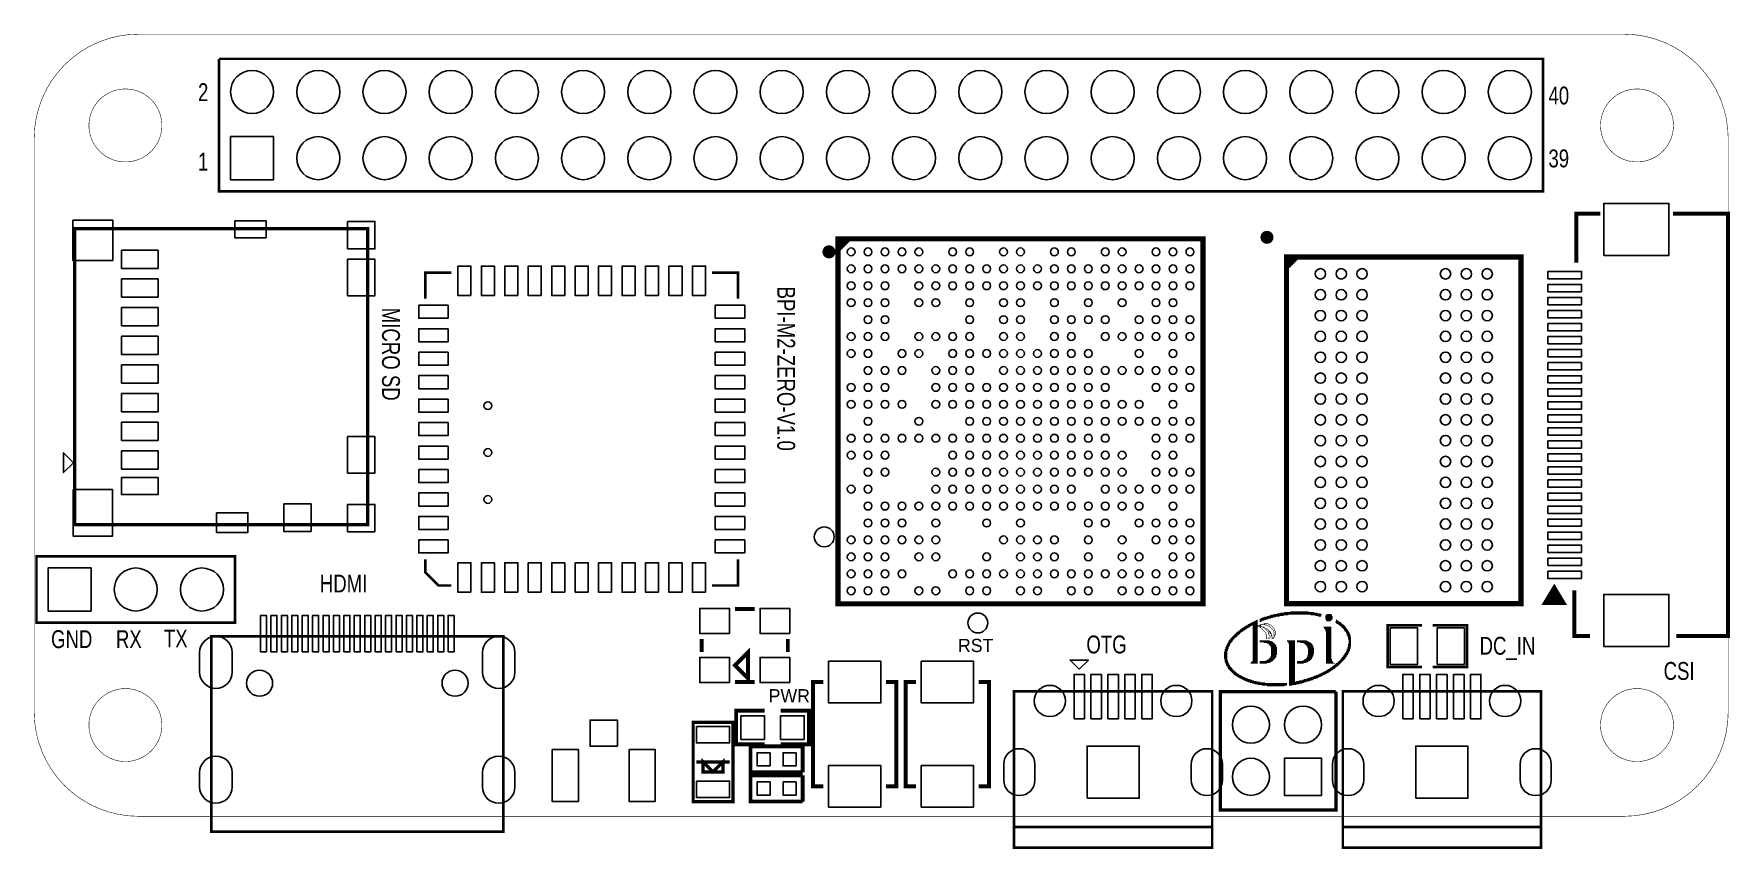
# Model space of a CAD drawing. Extents: x 95.8 to 160.9, y 30.2 to 61.5.
import ezdxf

# ---------------------------------------------------------------- set-up
doc = ezdxf.new("R2010")
doc.units = 0
doc.header["$MEASUREMENT"] = 0
for name, color, linetype in [('BG_OUTLINE', 2, 'CONTINUOUS'), ('BG_SILKSCREEN_TOP', 1, 'CONTINUOUS'), ('PG_SILKSCREEN_TOP', 4, 'CONTINUOUS'), ('PIN_TOP', 5, 'CONTINUOUS')]:
    doc.layers.add(name, color=color, linetype=linetype)

msp = doc.modelspace()

# ---------------------------------------------------------------- texts
at = {"layer": 'BG_SILKSCREEN_TOP', "width": 0.777778}
for s, p in [('2', (102.108, 58.928)), ('40', (153.924, 58.801)), ('1', (102.108, 56.261)), ('39', (153.924, 56.388)), ('HDMI', (106.7816, 40.0812)), ('GND', (96.4692, 37.9476)), ('RX', (98.9584, 37.9476)), ('TX', (100.7999, 37.973)), ('OTG', (136.1948, 37.7444)), ('DC_IN', (151.2824, 37.6936)), ('CSI', (158.3436, 36.7284))]:
    msp.add_text(s, height=0.6858, dxfattribs=at).set_placement(p)
for s, p in [('BPI-M2-ZERO-V1.0', (124.333, 51.816)), ('MICRO SD', (109.1692, 51.0032))]:
    msp.add_text(s, height=0.6858, rotation=270, dxfattribs=at).set_placement(p)
at = {"layer": 'BG_SILKSCREEN_TOP'}
for s, p in [('RST', (131.2672, 37.7952)), ('PWR', (124.0028, 35.8648))]:
    msp.add_text(s, height=0.508, dxfattribs=at).set_placement(p)

# ---------------------------------------------------------------- linework, layer by layer
at = {"layer": 'BG_OUTLINE', "const_width": 0.01999}
for points in [[(99.821492, 31.496), (156.821505, 31.496, 0.414213), (160.821497, 35.495992), (160.821497, 57.495999, 0.414213), (156.821505, 61.495991), (99.821492, 61.495991, 0.414213), (95.8215, 57.495999), (95.8215, 35.495992, 0.414212)], [(100.72149, 57.995998, 1), (97.92151, 57.996002, 1)], [(158.721501, 57.995998, 1), (155.921499, 57.996002, 1)], [(100.72149, 34.995993, 1), (97.92151, 34.996007, 1)], [(158.721501, 34.995993, 1), (155.921499, 34.996007, 1)]]:
    msp.add_lwpolyline(points, format="xyb", close=True, dxfattribs=at)
at = {"layer": 'PG_SILKSCREEN_TOP'}
for points, const_width in [([(102.913307, 60.550806), (153.713307, 60.550806), (153.713307, 55.470806), (135.933307, 55.470806)], 0.099111), ([(135.933307, 55.470806), (102.913307, 55.470806), (102.913307, 60.550806)], 0.099111), ([(155.9179, 54.607409), (154.998395, 54.607409), (154.998395, 52.7304)], 0.1524), ([(158.8262, 38.407289), (160.817611, 38.407289), (160.817611, 54.607409), (158.6992, 54.607409)], 0.1524), ([(126.666498, 53.24569), (127.06891, 53.648102)], 0.200711), ([(126.666498, 53.44701), (126.86759, 53.648102)], 0.200711), ([(143.873195, 52.753311), (144.073905, 52.953895)], 0.200711), ([(143.873195, 52.555089), (144.274489, 52.953895)], 0.200711), ([(110.830335, 51.346075), (110.830335, 52.346885), (111.831145, 52.346885)], 0.099111), ([(121.828535, 52.346885), (122.829345, 52.346885), (122.829345, 51.346075)], 0.099111), ([(111.831145, 40.347875), (111.33074, 40.347875), (110.830335, 40.84828), (110.830335, 41.348685)], 0.099111), ([(122.829345, 41.348685), (122.829345, 40.347875), (121.828535, 40.347875)], 0.099111), ([(154.528596, 39.6621), (153.766596, 39.6621), (154.147596, 40.2971), (154.528596, 39.6621), (154.401596, 39.6621), (154.401596, 39.7637), (153.893596, 39.7637), (153.944396, 39.8653), (154.325396, 39.8653), (154.274596, 39.9415), (153.995196, 39.9415), (154.147596, 40.1701), (154.249196, 40.0177), (154.122196, 40.0177)], 0.127), ([(154.917089, 40.1574), (154.917089, 38.407289), (155.5242, 38.407289)], 0.1524), ([(122.7074, 39.4462), (123.4694, 39.4462)], 0.1524), ([(142.748, 39.0398), (142.7734, 39.0398)], 0.0254), ([(142.8496, 39.0652), (143.1798, 39.0652)], 0.0254), ([(142.8496, 39.0398), (143.1036, 39.0398)], 0.0254), ([(142.9004, 39.0906), (143.2814, 39.0906)], 0.0254), ([(142.9512, 39.116), (143.3576, 39.116)], 0.0254), ([(143.0274, 39.1414), (143.4592, 39.1414)], 0.0254), ([(143.129, 39.1668), (143.6116, 39.1668)], 0.0254), ([(143.2052, 39.1922), (143.764, 39.1922)], 0.0254), ([(143.2814, 39.2176), (143.9418, 39.2176)], 0.0254), ([(143.383, 39.243), (145.2372, 39.243)], 0.0254), ([(143.51, 39.2684), (145.1864, 39.2684)], 0.0254), ([(143.637, 39.2938), (145.0594, 39.2938)], 0.0254), ([(143.7894, 39.3192), (144.9324, 39.3192)], 0.0254), ([(144.018, 39.3446), (144.7292, 39.3446)], 0.0254), ([(144.8054, 39.2176), (145.2118, 39.2176)], 0.0254), ([(144.9832, 39.1922), (145.2118, 39.1922)], 0.0254), ([(145.0848, 39.1668), (145.2118, 39.1668)], 0.0254), ([(145.3642, 39.1922), (145.6182, 39.1922)], 0.0254), ([(145.3642, 39.1668), (145.6436, 39.1668)], 0.0254), ([(145.3642, 39.1414), (145.6436, 39.1414)], 0.0254), ([(145.3642, 39.116), (145.6436, 39.116)], 0.0254), ([(145.3642, 39.0906), (145.6436, 39.0906)], 0.0254), ([(145.3642, 39.0652), (145.6436, 39.0652)], 0.0254), ([(145.3896, 39.2176), (145.6182, 39.2176)], 0.0254), ([(145.3896, 39.0398), (145.6182, 39.0398)], 0.0254), ([(145.415, 39.243), (145.5928, 39.243)], 0.0254), ([(145.7706, 39.0398), (145.796, 39.0398)], 0.0254), ([(141.8082, 38.4048), (141.986, 38.4048)], 0.0254), ([(141.8336, 38.4302), (141.986, 38.4302)], 0.0254), ([(141.859, 38.4556), (142.0368, 38.4556)], 0.0254), ([(141.8844, 38.481), (142.0622, 38.481)], 0.0254), ([(141.9098, 38.5064), (142.0876, 38.5064)], 0.0254), ([(141.9352, 38.5318), (142.113, 38.5318)], 0.0254), ([(141.9606, 38.5572), (142.1384, 38.5572)], 0.0254), ([(141.986, 38.5826), (142.1892, 38.5826)], 0.0254), ([(142.0368, 38.608), (142.2146, 38.608)], 0.0254), ([(142.0622, 38.6334), (142.2654, 38.6334)], 0.0254), ([(142.0876, 38.6588), (142.2908, 38.6588)], 0.0254), ([(142.113, 38.6842), (142.3416, 38.6842)], 0.0254), ([(142.1638, 38.7096), (142.367, 38.7096)], 0.0254), ([(142.1892, 38.735), (142.4178, 38.735)], 0.0254), ([(142.24, 38.7604), (142.4686, 38.7604)], 0.0254), ([(142.2654, 38.7858), (142.494, 38.7858)], 0.0254), ([(142.3162, 38.8112), (142.5448, 38.8112)], 0.0254), ([(142.367, 38.8366), (142.7734, 38.8366)], 0.0254), ([(142.3924, 38.862), (142.7734, 38.862)], 0.0254), ([(142.4432, 38.8874), (142.7734, 38.8874)], 0.0254), ([(142.494, 38.9128), (142.7734, 38.9128)], 0.0254), ([(142.5448, 38.9382), (142.7734, 38.9382)], 0.0254), ([(142.5702, 38.8112), (142.9004, 38.8112)], 0.0254), ([(142.5702, 38.7858), (142.9258, 38.7858)], 0.0254), ([(142.5702, 38.7604), (142.7734, 38.7604)], 0.0254), ([(142.5702, 38.735), (142.7734, 38.735)], 0.0254), ([(142.5702, 38.7096), (142.7734, 38.7096)], 0.0254), ([(142.5702, 38.6842), (142.7734, 38.6842)], 0.0254), ([(142.5702, 38.6588), (142.7734, 38.6588)], 0.0254), ([(142.5702, 38.6334), (142.7734, 38.6334)], 0.0254), ([(142.5702, 38.608), (142.7734, 38.608)], 0.0254), ([(142.5702, 38.5826), (142.7734, 38.5826)], 0.0254), ([(142.5702, 38.5572), (142.7734, 38.5572)], 0.0254), ([(142.5702, 38.5318), (142.7734, 38.5318)], 0.0254), ([(142.5702, 38.5064), (142.7734, 38.5064)], 0.0254), ([(142.5702, 38.481), (142.7734, 38.481)], 0.0254), ([(142.5702, 38.4556), (142.7734, 38.4556)], 0.0254), ([(142.5702, 38.4302), (142.7734, 38.4302)], 0.0254), ([(142.5702, 38.4048), (142.7734, 38.4048)], 0.0254), ([(142.5956, 38.9636), (142.7734, 38.9636)], 0.0254), ([(142.6464, 38.989), (142.7734, 38.989)], 0.0254), ([(142.6972, 39.0144), (142.7734, 39.0144)], 0.0254), ([(142.8496, 39.0144), (143.0274, 39.0144)], 0.0254), ([(142.8496, 38.989), (142.9512, 38.989)], 0.0254), ([(142.8496, 38.9636), (142.9004, 38.9636)], 0.0254), ([(142.8496, 38.8366), (142.9004, 38.8366)], 0.0254), ([(142.8496, 38.7604), (142.9004, 38.7604)], 0.0254), ([(142.875, 38.862), (143.0528, 38.862)], 0.0254), ([(142.875, 38.735), (142.9004, 38.735)], 0.0254), ([(142.9004, 38.7096), (142.9258, 38.7096)], 0.0254), ([(142.9258, 38.7604), (143.002, 38.7604)], 0.0254), ([(142.9258, 38.6842), (142.9512, 38.6842)], 0.0254), ([(142.9512, 38.6588), (142.9766, 38.6588)], 0.0254), ([(142.9766, 38.735), (143.0528, 38.735)], 0.0254), ([(142.9766, 38.6334), (143.002, 38.6334)], 0.0254), ([(143.002, 38.8874), (143.1798, 38.8874)], 0.0254), ([(143.002, 38.608), (143.0274, 38.608)], 0.0254), ([(143.0274, 38.8366), (143.129, 38.8366)], 0.0254), ([(143.0274, 38.7096), (143.0528, 38.7096)], 0.0254), ([(143.0274, 38.5826), (143.0528, 38.5826)], 0.0254), ([(143.0528, 38.6842), (143.0782, 38.6842)], 0.0254), ([(143.0528, 38.5572), (143.0782, 38.5572)], 0.0254), ([(143.0782, 38.7096), (143.1036, 38.7096)], 0.0254), ([(143.0782, 38.6588), (143.1036, 38.6588)], 0.0254), ([(143.0782, 38.5318), (143.1036, 38.5318)], 0.0254), ([(143.0782, 38.5064), (143.1036, 38.5064)], 0.0254), ([(143.0782, 38.481), (143.1036, 38.481)], 0.0254), ([(143.1036, 38.6842), (143.1544, 38.6842)], 0.0254), ([(143.1036, 38.6334), (143.129, 38.6334)], 0.0254), ([(143.1036, 38.4556), (143.129, 38.4556)], 0.0254), ([(143.1036, 38.4302), (143.129, 38.4302)], 0.0254), ([(143.1036, 38.4048), (143.129, 38.4048)], 0.0254), ([(143.129, 38.8112), (143.1798, 38.8112)], 0.0254), ([(143.129, 38.608), (143.1544, 38.608)], 0.0254), ([(143.1544, 38.6588), (143.1798, 38.6588)], 0.0254), ([(143.1544, 38.5826), (143.1798, 38.5826)], 0.0254), ([(143.1798, 38.862), (143.2306, 38.862)], 0.0254), ([(143.1798, 38.7858), (143.2306, 38.7858)], 0.0254), ([(143.1798, 38.6334), (143.2052, 38.6334)], 0.0254), ([(143.1798, 38.608), (143.2306, 38.608)], 0.0254), ([(143.1798, 38.5572), (143.2052, 38.5572)], 0.0254), ([(143.1798, 38.5318), (143.2052, 38.5318)], 0.0254), ([(143.1798, 38.5064), (143.2052, 38.5064)], 0.0254), ([(143.1798, 38.481), (143.2052, 38.481)], 0.0254), ([(143.2052, 38.5826), (143.256, 38.5826)], 0.0254), ([(143.2052, 38.4556), (143.2306, 38.4556)], 0.0254), ([(143.2306, 38.8366), (143.2814, 38.8366)], 0.0254), ([(143.2306, 38.7604), (143.256, 38.7604)], 0.0254), ([(143.2306, 38.5572), (143.2814, 38.5572)], 0.0254), ([(143.2306, 38.5318), (143.2814, 38.5318)], 0.0254), ([(143.2306, 38.5064), (143.3068, 38.5064)], 0.0254), ([(143.2306, 38.4302), (143.256, 38.4302)], 0.0254), ([(143.2306, 38.4048), (143.256, 38.4048)], 0.0254), ([(143.256, 38.735), (143.2814, 38.735)], 0.0254), ([(143.2814, 38.8112), (143.3068, 38.8112)], 0.0254), ([(143.2814, 38.7096), (143.3068, 38.7096)], 0.0254), ([(143.2814, 38.481), (143.3068, 38.481)], 0.0254), ([(143.2814, 38.4556), (143.3068, 38.4556)], 0.0254), ([(143.2814, 38.4302), (143.3322, 38.4302)], 0.0254), ([(143.3068, 38.7858), (143.3322, 38.7858)], 0.0254), ([(143.3068, 38.6842), (143.3322, 38.6842)], 0.0254), ([(143.3068, 38.4048), (143.3322, 38.4048)], 0.0254), ([(143.3322, 38.7604), (143.3576, 38.7604)], 0.0254), ([(143.3322, 38.6588), (143.3576, 38.6588)], 0.0254), ([(143.3576, 38.735), (143.383, 38.735)], 0.0254), ([(143.3576, 38.6334), (143.383, 38.6334)], 0.0254), ([(143.3576, 38.608), (143.383, 38.608)], 0.0254), ([(143.383, 38.7096), (143.4084, 38.7096)], 0.0254), ([(143.383, 38.6842), (143.4084, 38.6842)], 0.0254), ([(143.383, 38.5826), (143.4084, 38.5826)], 0.0254), ([(143.383, 38.5572), (143.4084, 38.5572)], 0.0254), ([(143.383, 38.5318), (143.4084, 38.5318)], 0.0254), ([(143.383, 38.5064), (143.4084, 38.5064)], 0.0254), ([(143.383, 38.481), (143.4084, 38.481)], 0.0254), ([(143.383, 38.4556), (143.4084, 38.4556)], 0.0254), ([(143.383, 38.4302), (143.4338, 38.4302)], 0.0254), ([(143.4084, 38.6588), (143.4338, 38.6588)], 0.0254), ([(143.4084, 38.6334), (143.4338, 38.6334)], 0.0254), ([(143.4084, 38.4048), (143.4338, 38.4048)], 0.0254), ([(143.4338, 38.608), (143.4592, 38.608)], 0.0254), ([(143.4338, 38.5826), (143.4592, 38.5826)], 0.0254), ([(143.4338, 38.5572), (143.4592, 38.5572)], 0.0254), ([(143.4338, 38.5318), (143.4592, 38.5318)], 0.0254), ([(143.4338, 38.5064), (143.4592, 38.5064)], 0.0254), ([(143.4338, 38.481), (143.4592, 38.481)], 0.0254), ([(143.4338, 38.4556), (143.4592, 38.4556)], 0.0254), ([(145.288, 38.7604), (145.5928, 38.7604)], 0.0254), ([(145.3134, 38.735), (145.5928, 38.735)], 0.0254), ([(145.3134, 38.7096), (145.5928, 38.7096)], 0.0254), ([(145.3388, 38.6842), (145.5928, 38.6842)], 0.0254), ([(145.3642, 38.6588), (145.5928, 38.6588)], 0.0254), ([(145.3642, 38.6334), (145.5928, 38.6334)], 0.0254), ([(145.3642, 38.608), (145.5928, 38.608)], 0.0254), ([(145.3896, 39.0144), (145.5928, 39.0144)], 0.0254), ([(145.3896, 38.5826), (145.5928, 38.5826)], 0.0254), ([(145.3896, 38.5572), (145.5928, 38.5572)], 0.0254), ([(145.3896, 38.5318), (145.5928, 38.5318)], 0.0254), ([(145.3896, 38.5064), (145.5928, 38.5064)], 0.0254), ([(145.3896, 38.481), (145.5928, 38.481)], 0.0254), ([(145.3896, 38.4556), (145.5928, 38.4556)], 0.0254), ([(145.3896, 38.4302), (145.5928, 38.4302)], 0.0254), ([(145.3896, 38.4048), (145.5928, 38.4048)], 0.0254), ([(145.415, 38.989), (145.5674, 38.989)], 0.0254), ([(145.7452, 38.9636), (145.8976, 38.9636)], 0.0254), ([(145.7452, 38.9382), (145.9484, 38.9382)], 0.0254), ([(145.7706, 39.0144), (145.8214, 39.0144)], 0.0254), ([(145.7706, 38.989), (145.8722, 38.989)], 0.0254), ([(145.7706, 38.9128), (145.9738, 38.9128)], 0.0254), ([(145.796, 38.8874), (145.9992, 38.8874)], 0.0254), ([(145.8468, 38.862), (146.0246, 38.862)], 0.0254), ([(145.8722, 38.8366), (146.0754, 38.8366)], 0.0254), ([(145.923, 38.8112), (146.1008, 38.8112)], 0.0254), ([(145.9484, 38.7858), (146.1262, 38.7858)], 0.0254), ([(145.9738, 38.7604), (146.1262, 38.7604)], 0.0254), ([(145.9992, 38.735), (146.1516, 38.735)], 0.0254), ([(146.0246, 38.7096), (146.177, 38.7096)], 0.0254), ([(146.05, 38.6842), (146.2024, 38.6842)], 0.0254), ([(146.0754, 38.6588), (146.2024, 38.6588)], 0.0254), ([(146.0754, 38.6334), (146.2278, 38.6334)], 0.0254), ([(146.1008, 38.608), (146.2532, 38.608)], 0.0254), ([(146.1262, 38.5826), (146.2532, 38.5826)], 0.0254), ([(146.1516, 38.5572), (146.2786, 38.5572)], 0.0254), ([(146.1516, 38.5318), (146.2786, 38.5318)], 0.0254), ([(146.177, 38.5064), (146.304, 38.5064)], 0.0254), ([(146.177, 38.481), (146.304, 38.481)], 0.0254), ([(146.177, 38.4556), (146.3294, 38.4556)], 0.0254), ([(146.2024, 38.4302), (146.3294, 38.4302)], 0.0254), ([(146.2024, 38.4048), (146.3294, 38.4048)], 0.0254), ([(149.07514, 37.2237), (147.7518, 37.2237), (147.7518, 38.8239), (149.07514, 38.8239)], 0.09906), ([(149.47646, 38.8239), (150.7998, 38.8239), (150.7998, 37.2237), (149.47646, 37.2237)], 0.09906), ([(121.4374, 37.7952), (121.4374, 38.3032)], 0.1524), ([(124.7394, 38.3032), (124.7394, 37.7952)], 0.1524), ([(141.478, 37.7952), (141.605, 37.7952)], 0.0254), ([(141.478, 37.7698), (141.605, 37.7698)], 0.0254), ([(141.478, 37.7444), (141.605, 37.7444)], 0.0254), ([(141.5034, 37.8968), (141.6304, 37.8968)], 0.0254), ([(141.5034, 37.8714), (141.6304, 37.8714)], 0.0254), ([(141.5034, 37.846), (141.6304, 37.846)], 0.0254), ([(141.5034, 37.8206), (141.605, 37.8206)], 0.0254), ([(141.5288, 37.973), (141.6558, 37.973)], 0.0254), ([(141.5288, 37.9476), (141.6558, 37.9476)], 0.0254), ([(141.5288, 37.9222), (141.6558, 37.9222)], 0.0254), ([(141.5542, 38.0238), (141.6812, 38.0238)], 0.0254), ([(141.5542, 37.9984), (141.6812, 37.9984)], 0.0254), ([(141.5796, 38.0746), (141.7066, 38.0746)], 0.0254), ([(141.5796, 38.0492), (141.7066, 38.0492)], 0.0254), ([(141.605, 38.1254), (141.732, 38.1254)], 0.0254), ([(141.605, 38.1), (141.732, 38.1)], 0.0254), ([(141.6304, 38.1762), (141.7828, 38.1762)], 0.0254), ([(141.6304, 38.1508), (141.7574, 38.1508)], 0.0254), ([(141.6558, 38.227), (141.8082, 38.227)], 0.0254), ([(141.6558, 38.2016), (141.8082, 38.2016)], 0.0254), ([(141.6812, 38.2524), (141.8336, 38.2524)], 0.0254), ([(141.7066, 38.2778), (141.859, 38.2778)], 0.0254), ([(141.732, 38.3286), (141.8844, 38.3286)], 0.0254), ([(141.732, 38.3032), (141.8844, 38.3032)], 0.0254), ([(141.7574, 38.354), (141.9098, 38.354)], 0.0254), ([(141.7828, 38.3794), (141.9606, 38.3794)], 0.0254), ([(142.5702, 38.3794), (142.7734, 38.3794)], 0.0254), ([(142.5702, 38.354), (142.7734, 38.354)], 0.0254), ([(142.5702, 38.3286), (142.7734, 38.3286)], 0.0254), ([(142.5702, 38.3032), (142.7734, 38.3032)], 0.0254), ([(142.5702, 38.2778), (142.7734, 38.2778)], 0.0254), ([(142.5702, 38.2524), (142.7734, 38.2524)], 0.0254), ([(142.5702, 38.227), (142.7734, 38.227)], 0.0254), ([(142.5702, 38.2016), (142.7734, 38.2016)], 0.0254), ([(142.5702, 38.1762), (142.7734, 38.1762)], 0.0254), ([(142.5702, 38.1508), (142.7734, 38.1508)], 0.0254), ([(142.5702, 38.1254), (142.7734, 38.1254)], 0.0254), ([(142.5702, 38.1), (142.7734, 38.1)], 0.0254), ([(142.5702, 38.0746), (142.7734, 38.0746)], 0.0254), ([(142.5702, 38.0492), (142.7734, 38.0492)], 0.0254), ([(142.5702, 38.0238), (142.7734, 38.0238)], 0.0254), ([(142.5702, 37.9984), (142.7734, 37.9984)], 0.0254), ([(142.5702, 37.973), (142.7734, 37.973)], 0.0254), ([(142.5702, 37.9476), (142.7734, 37.9476)], 0.0254), ([(142.5702, 37.9222), (142.7734, 37.9222)], 0.0254), ([(142.5702, 37.8968), (142.7734, 37.8968)], 0.0254), ([(142.5702, 37.8714), (142.7734, 37.8714)], 0.0254), ([(142.5702, 37.846), (142.7734, 37.846)], 0.0254), ([(142.5702, 37.8206), (142.7734, 37.8206)], 0.0254), ([(142.5702, 37.7952), (142.7734, 37.7952)], 0.0254), ([(142.5702, 37.7698), (142.7734, 37.7698)], 0.0254), ([(142.5702, 37.7444), (142.7734, 37.7444)], 0.0254), ([(142.8496, 38.227), (143.2306, 38.227)], 0.0254), ([(142.8496, 38.2016), (143.3068, 38.2016)], 0.0254), ([(142.8496, 38.1762), (143.3576, 38.1762)], 0.0254), ([(143.002, 38.1508), (143.383, 38.1508)], 0.0254), ([(143.1036, 38.3794), (143.129, 38.3794)], 0.0254), ([(143.1036, 38.354), (143.129, 38.354)], 0.0254), ([(143.1036, 38.3286), (143.129, 38.3286)], 0.0254), ([(143.1036, 38.3032), (143.2052, 38.3032)], 0.0254), ([(143.129, 38.1254), (143.4084, 38.1254)], 0.0254), ([(143.1798, 38.354), (143.2052, 38.354)], 0.0254), ([(143.1798, 38.1), (143.4338, 38.1)], 0.0254), ([(143.2052, 38.3286), (143.2306, 38.3286)], 0.0254), ([(143.2052, 38.0746), (143.4592, 38.0746)], 0.0254), ([(143.2306, 38.3794), (143.256, 38.3794)], 0.0254), ([(143.2306, 38.354), (143.256, 38.354)], 0.0254), ([(143.2306, 38.0492), (143.4846, 38.0492)], 0.0254), ([(143.256, 38.0238), (143.4846, 38.0238)], 0.0254), ([(143.256, 37.9984), (143.4846, 37.9984)], 0.0254), ([(143.2814, 37.973), (143.51, 37.973)], 0.0254), ([(143.2814, 37.9476), (143.51, 37.9476)], 0.0254), ([(143.2814, 37.9222), (143.51, 37.9222)], 0.0254), ([(143.2814, 37.8968), (143.51, 37.8968)], 0.0254), ([(143.2814, 37.8714), (143.51, 37.8714)], 0.0254), ([(143.2814, 37.846), (143.51, 37.846)], 0.0254), ([(143.2814, 37.8206), (143.51, 37.8206)], 0.0254), ([(143.2814, 37.7952), (143.51, 37.7952)], 0.0254), ([(143.2814, 37.7698), (143.51, 37.7698)], 0.0254), ([(143.2814, 37.7444), (143.51, 37.7444)], 0.0254), ([(143.3068, 38.3794), (143.3322, 38.3794)], 0.0254), ([(143.3068, 38.354), (143.3322, 38.354)], 0.0254), ([(143.3068, 38.3286), (143.383, 38.3286)], 0.0254), ([(143.3322, 38.3032), (143.3576, 38.3032)], 0.0254), ([(143.3576, 38.354), (143.4084, 38.354)], 0.0254), ([(143.383, 38.3794), (143.4084, 38.3794)], 0.0254), ([(143.891, 38.227), (144.1958, 38.227)], 0.0254), ([(143.891, 38.2016), (144.1958, 38.2016)], 0.0254), ([(143.9164, 38.1762), (144.1958, 38.1762)], 0.0254), ([(143.9418, 38.1508), (144.1958, 38.1508)], 0.0254), ([(143.9418, 38.1254), (144.1958, 38.1254)], 0.0254), ([(143.9672, 38.1), (144.1958, 38.1)], 0.0254), ([(143.9672, 38.0746), (144.1958, 38.0746)], 0.0254), ([(143.9672, 38.0492), (144.1958, 38.0492)], 0.0254), ([(143.9672, 38.0238), (144.1958, 38.0238)], 0.0254), ([(143.9672, 37.9984), (144.1958, 37.9984)], 0.0254), ([(143.9672, 37.973), (144.1958, 37.973)], 0.0254), ([(143.9672, 37.9476), (144.1958, 37.9476)], 0.0254), ([(143.9672, 37.9222), (144.1958, 37.9222)], 0.0254), ([(143.9672, 37.8968), (144.1958, 37.8968)], 0.0254), ([(143.9672, 37.8714), (144.1958, 37.8714)], 0.0254), ([(143.9672, 37.846), (144.1958, 37.846)], 0.0254), ([(143.9672, 37.8206), (144.1958, 37.8206)], 0.0254), ([(143.9672, 37.7952), (144.1958, 37.7952)], 0.0254), ([(143.9672, 37.7698), (144.1958, 37.7698)], 0.0254), ([(143.9672, 37.7444), (144.1958, 37.7444)], 0.0254), ([(144.272, 38.227), (144.653, 38.227)], 0.0254), ([(144.272, 38.2016), (144.7038, 38.2016)], 0.0254), ([(144.272, 38.1762), (144.7546, 38.1762)], 0.0254), ([(144.399, 38.1508), (144.8054, 38.1508)], 0.0254), ([(144.526, 38.1254), (144.8308, 38.1254)], 0.0254), ([(144.5768, 38.1), (144.8562, 38.1)], 0.0254), ([(144.6022, 38.0746), (144.8816, 38.0746)], 0.0254), ([(144.6276, 38.0492), (144.8816, 38.0492)], 0.0254), ([(144.653, 38.0238), (144.907, 38.0238)], 0.0254), ([(144.6784, 37.9984), (144.907, 37.9984)], 0.0254), ([(144.6784, 37.973), (144.907, 37.973)], 0.0254), ([(144.6784, 37.9476), (144.9324, 37.9476)], 0.0254), ([(144.7038, 37.9222), (144.9324, 37.9222)], 0.0254), ([(144.7038, 37.8968), (144.9324, 37.8968)], 0.0254), ([(144.7038, 37.8714), (144.9324, 37.8714)], 0.0254), ([(144.7038, 37.846), (144.9324, 37.846)], 0.0254), ([(144.7038, 37.8206), (144.9324, 37.8206)], 0.0254), ([(144.7038, 37.7952), (144.9324, 37.7952)], 0.0254), ([(144.7038, 37.7698), (144.9324, 37.7698)], 0.0254), ([(144.7038, 37.7444), (144.9324, 37.7444)], 0.0254), ([(145.3896, 38.3794), (145.5928, 38.3794)], 0.0254), ([(145.3896, 38.354), (145.5928, 38.354)], 0.0254), ([(145.3896, 38.3286), (145.5928, 38.3286)], 0.0254), ([(145.3896, 38.3032), (145.5928, 38.3032)], 0.0254), ([(145.3896, 38.2778), (145.5928, 38.2778)], 0.0254), ([(145.3896, 38.2524), (145.5928, 38.2524)], 0.0254), ([(145.3896, 38.227), (145.5928, 38.227)], 0.0254), ([(145.3896, 38.2016), (145.5928, 38.2016)], 0.0254), ([(145.3896, 38.1762), (145.5928, 38.1762)], 0.0254), ([(145.3896, 38.1508), (145.5928, 38.1508)], 0.0254), ([(145.3896, 38.1254), (145.5928, 38.1254)], 0.0254), ([(145.3896, 38.1), (145.5928, 38.1)], 0.0254), ([(145.3896, 38.0746), (145.5928, 38.0746)], 0.0254), ([(145.3896, 38.0492), (145.5928, 38.0492)], 0.0254), ([(145.3896, 38.0238), (145.5928, 38.0238)], 0.0254), ([(145.3896, 37.9984), (145.5928, 37.9984)], 0.0254), ([(145.3896, 37.973), (145.5928, 37.973)], 0.0254), ([(145.3896, 37.9476), (145.5928, 37.9476)], 0.0254), ([(145.3896, 37.9222), (145.5928, 37.9222)], 0.0254), ([(145.3896, 37.8968), (145.5928, 37.8968)], 0.0254), ([(145.3896, 37.8714), (145.5928, 37.8714)], 0.0254), ([(145.3896, 37.846), (145.5928, 37.846)], 0.0254), ([(145.3896, 37.8206), (145.5928, 37.8206)], 0.0254), ([(145.3896, 37.7952), (145.5928, 37.7952)], 0.0254), ([(145.3896, 37.7698), (145.5928, 37.7698)], 0.0254), ([(145.3896, 37.7444), (145.5928, 37.7444)], 0.0254), ([(146.1008, 37.7444), (146.2532, 37.7444)], 0.0254), ([(146.1262, 37.7698), (146.2532, 37.7698)], 0.0254), ([(146.1516, 37.8206), (146.2786, 37.8206)], 0.0254), ([(146.1516, 37.7952), (146.2786, 37.7952)], 0.0254), ([(146.177, 37.8968), (146.304, 37.8968)], 0.0254), ([(146.177, 37.8714), (146.304, 37.8714)], 0.0254), ([(146.177, 37.846), (146.304, 37.846)], 0.0254), ([(146.2024, 37.973), (146.3294, 37.973)], 0.0254), ([(146.2024, 37.9476), (146.3294, 37.9476)], 0.0254), ([(146.2024, 37.9222), (146.3294, 37.9222)], 0.0254), ([(146.2278, 38.3794), (146.3294, 38.3794)], 0.0254), ([(146.2278, 38.354), (146.3548, 38.354)], 0.0254), ([(146.2278, 38.3286), (146.3548, 38.3286)], 0.0254), ([(146.2278, 38.3032), (146.3548, 38.3032)], 0.0254), ([(146.2278, 38.2778), (146.3548, 38.2778)], 0.0254), ([(146.2278, 38.1), (146.3548, 38.1)], 0.0254), ([(146.2278, 38.0746), (146.3548, 38.0746)], 0.0254), ([(146.2278, 38.0492), (146.3548, 38.0492)], 0.0254), ([(146.2278, 38.0238), (146.3548, 38.0238)], 0.0254), ([(146.2278, 37.9984), (146.3294, 37.9984)], 0.0254), ([(146.2532, 38.2524), (146.3548, 38.2524)], 0.0254), ([(146.2532, 38.227), (146.3548, 38.227)], 0.0254), ([(146.2532, 38.2016), (146.3548, 38.2016)], 0.0254), ([(146.2532, 38.1762), (146.3548, 38.1762)], 0.0254), ([(146.2532, 38.1508), (146.3548, 38.1508)], 0.0254), ([(146.2532, 38.1254), (146.3548, 38.1254)], 0.0254), ([(141.478, 37.719), (141.605, 37.719)], 0.0254), ([(141.478, 37.6936), (141.605, 37.6936)], 0.0254), ([(141.478, 37.6682), (141.605, 37.6682)], 0.0254), ([(141.478, 37.6428), (141.605, 37.6428)], 0.0254), ([(141.478, 37.6174), (141.605, 37.6174)], 0.0254), ([(141.478, 37.592), (141.605, 37.592)], 0.0254), ([(141.478, 37.5666), (141.605, 37.5666)], 0.0254), ([(141.478, 37.5412), (141.605, 37.5412)], 0.0254), ([(141.5034, 37.5158), (141.605, 37.5158)], 0.0254), ([(141.5034, 37.4904), (141.605, 37.4904)], 0.0254), ([(141.5034, 37.465), (141.6304, 37.465)], 0.0254), ([(141.5034, 37.4396), (141.6304, 37.4396)], 0.0254), ([(141.5034, 37.4142), (141.6304, 37.4142)], 0.0254), ([(141.5288, 37.3888), (141.6558, 37.3888)], 0.0254), ([(141.5288, 37.3634), (141.6558, 37.3634)], 0.0254), ([(141.5542, 37.338), (141.6812, 37.338)], 0.0254), ([(141.5542, 37.3126), (141.6812, 37.3126)], 0.0254), ([(141.5542, 37.2872), (141.7066, 37.2872)], 0.0254), ([(141.5796, 37.2618), (141.7066, 37.2618)], 0.0254), ([(141.605, 37.2364), (141.732, 37.2364)], 0.0254), ([(141.605, 37.211), (141.7574, 37.211)], 0.0254), ([(141.6304, 37.1856), (141.7828, 37.1856)], 0.0254), ([(141.6304, 37.1602), (141.8082, 37.1602)], 0.0254), ([(141.6558, 37.1348), (141.8082, 37.1348)], 0.0254), ([(141.6812, 37.1094), (141.8336, 37.1094)], 0.0254), ([(142.494, 37.3888), (142.7734, 37.3888)], 0.0254), ([(142.494, 37.3634), (142.7734, 37.3634)], 0.0254), ([(142.5194, 37.4142), (142.7734, 37.4142)], 0.0254), ([(142.5448, 37.4396), (142.7734, 37.4396)], 0.0254), ([(142.5702, 37.719), (142.7734, 37.719)], 0.0254), ([(142.5702, 37.6936), (142.7734, 37.6936)], 0.0254), ([(142.5702, 37.6682), (142.7734, 37.6682)], 0.0254), ([(142.5702, 37.6428), (142.7734, 37.6428)], 0.0254), ([(142.5702, 37.6174), (142.7734, 37.6174)], 0.0254), ([(142.5702, 37.592), (142.7734, 37.592)], 0.0254), ([(142.5702, 37.5666), (142.7734, 37.5666)], 0.0254), ([(142.5702, 37.5412), (142.7734, 37.5412)], 0.0254), ([(142.5702, 37.5158), (142.7734, 37.5158)], 0.0254), ([(142.5702, 37.4904), (142.7734, 37.4904)], 0.0254), ([(142.5702, 37.465), (142.7734, 37.465)], 0.0254), ([(142.8496, 37.4396), (143.3322, 37.4396)], 0.0254), ([(142.8496, 37.4142), (143.2814, 37.4142)], 0.0254), ([(142.8496, 37.3888), (143.2306, 37.3888)], 0.0254), ([(142.8496, 37.3634), (143.129, 37.3634)], 0.0254), ([(143.0782, 37.465), (143.3576, 37.465)], 0.0254), ([(143.129, 37.4904), (143.383, 37.4904)], 0.0254), ([(143.1798, 37.5158), (143.4084, 37.5158)], 0.0254), ([(143.2052, 37.5412), (143.4338, 37.5412)], 0.0254), ([(143.2306, 37.5666), (143.4592, 37.5666)], 0.0254), ([(143.256, 37.6174), (143.4846, 37.6174)], 0.0254), ([(143.256, 37.592), (143.4592, 37.592)], 0.0254), ([(143.2814, 37.719), (143.51, 37.719)], 0.0254), ([(143.2814, 37.6936), (143.51, 37.6936)], 0.0254), ([(143.2814, 37.6682), (143.4846, 37.6682)], 0.0254), ([(143.2814, 37.6428), (143.4846, 37.6428)], 0.0254), ([(143.9672, 37.719), (144.1958, 37.719)], 0.0254), ([(143.9672, 37.6936), (144.1958, 37.6936)], 0.0254), ([(143.9672, 37.6682), (144.1958, 37.6682)], 0.0254), ([(143.9672, 37.6428), (144.1958, 37.6428)], 0.0254), ([(143.9672, 37.6174), (144.1958, 37.6174)], 0.0254), ([(143.9672, 37.592), (144.1958, 37.592)], 0.0254), ([(143.9672, 37.5666), (144.1958, 37.5666)], 0.0254), ([(143.9672, 37.5412), (144.1958, 37.5412)], 0.0254), ([(143.9672, 37.5158), (144.1958, 37.5158)], 0.0254), ([(143.9672, 37.4904), (144.1958, 37.4904)], 0.0254), ([(143.9672, 37.465), (144.1958, 37.465)], 0.0254), ([(143.9672, 37.4396), (144.1958, 37.4396)], 0.0254), ([(143.9672, 37.4142), (144.1958, 37.4142)], 0.0254), ([(143.9672, 37.3888), (144.1958, 37.3888)], 0.0254), ([(143.9672, 37.3634), (144.1958, 37.3634)], 0.0254), ([(143.9672, 37.338), (144.1958, 37.338)], 0.0254), ([(143.9672, 37.3126), (144.1958, 37.3126)], 0.0254), ([(143.9672, 37.2872), (144.1958, 37.2872)], 0.0254), ([(143.9672, 37.2618), (144.1958, 37.2618)], 0.0254), ([(143.9672, 37.2364), (144.1958, 37.2364)], 0.0254), ([(143.9672, 37.211), (144.1958, 37.211)], 0.0254), ([(143.9672, 37.1856), (144.1958, 37.1856)], 0.0254), ([(143.9672, 37.1602), (144.1958, 37.1602)], 0.0254), ([(143.9672, 37.1348), (144.1958, 37.1348)], 0.0254), ([(143.9672, 37.1094), (144.1958, 37.1094)], 0.0254), ([(144.272, 37.4396), (144.7292, 37.4396)], 0.0254), ([(144.272, 37.4142), (144.7038, 37.4142)], 0.0254), ([(144.272, 37.3888), (144.6276, 37.3888)], 0.0254), ([(144.272, 37.3634), (144.526, 37.3634)], 0.0254), ([(144.4752, 37.465), (144.78, 37.465)], 0.0254), ([(144.5514, 37.4904), (144.8054, 37.4904)], 0.0254), ([(144.5768, 37.5158), (144.8308, 37.5158)], 0.0254), ([(144.6276, 37.5412), (144.8562, 37.5412)], 0.0254), ([(144.653, 37.592), (144.8816, 37.592)], 0.0254), ([(144.653, 37.5666), (144.8562, 37.5666)], 0.0254), ([(144.6784, 37.6682), (144.907, 37.6682)], 0.0254), ([(144.6784, 37.6428), (144.907, 37.6428)], 0.0254), ([(144.6784, 37.6174), (144.8816, 37.6174)], 0.0254), ([(144.7038, 37.719), (144.9324, 37.719)], 0.0254), ([(144.7038, 37.6936), (144.907, 37.6936)], 0.0254), ([(145.3896, 37.719), (145.5928, 37.719)], 0.0254), ([(145.3896, 37.6936), (145.5928, 37.6936)], 0.0254), ([(145.3896, 37.6682), (145.5928, 37.6682)], 0.0254), ([(145.3896, 37.6428), (145.5928, 37.6428)], 0.0254), ([(145.3896, 37.6174), (145.5928, 37.6174)], 0.0254), ([(145.3896, 37.592), (145.5928, 37.592)], 0.0254), ([(145.3896, 37.5666), (145.5928, 37.5666)], 0.0254), ([(145.3896, 37.5412), (145.5928, 37.5412)], 0.0254), ([(145.3896, 37.5158), (145.6182, 37.5158)], 0.0254), ([(145.3896, 37.4904), (145.6182, 37.4904)], 0.0254), ([(145.3896, 37.465), (145.6182, 37.465)], 0.0254), ([(145.3896, 37.4396), (145.6436, 37.4396)], 0.0254), ([(145.3896, 37.4142), (145.669, 37.4142)], 0.0254), ([(145.3896, 37.3888), (145.669, 37.3888)], 0.0254), ([(145.3896, 37.3634), (145.7198, 37.3634)], 0.0254), ([(145.415, 37.1094), (145.6436, 37.1094)], 0.0254), ([(145.4658, 37.1348), (145.669, 37.1348)], 0.0254), ([(145.5166, 37.1602), (145.7198, 37.1602)], 0.0254), ([(145.542, 37.1856), (145.7452, 37.1856)], 0.0254), ([(145.5928, 37.211), (145.7706, 37.211)], 0.0254), ([(145.6182, 37.2364), (145.8214, 37.2364)], 0.0254), ([(145.6436, 37.2618), (145.8468, 37.2618)], 0.0254), ([(145.6944, 37.2872), (145.8722, 37.2872)], 0.0254), ([(145.7198, 37.3126), (145.8976, 37.3126)], 0.0254), ([(145.7452, 37.338), (145.923, 37.338)], 0.0254), ([(145.7706, 37.3634), (145.9484, 37.3634)], 0.0254), ([(145.8214, 37.3888), (145.9738, 37.3888)], 0.0254), ([(145.8468, 37.4142), (145.9992, 37.4142)], 0.0254), ([(145.8722, 37.4396), (146.0246, 37.4396)], 0.0254), ([(145.8976, 37.465), (146.05, 37.465)], 0.0254), ([(145.923, 37.4904), (146.0754, 37.4904)], 0.0254), ([(145.9484, 37.5158), (146.1008, 37.5158)], 0.0254), ([(145.9738, 37.5666), (146.1262, 37.5666)], 0.0254), ([(145.9738, 37.5412), (146.1262, 37.5412)], 0.0254), ([(145.9992, 37.592), (146.1516, 37.592)], 0.0254), ([(146.0246, 37.6174), (146.177, 37.6174)], 0.0254), ([(146.05, 37.6682), (146.2024, 37.6682)], 0.0254), ([(146.05, 37.6428), (146.177, 37.6428)], 0.0254), ([(146.0754, 37.6936), (146.2278, 37.6936)], 0.0254), ([(146.1008, 37.719), (146.2278, 37.719)], 0.0254), ([(122.7074, 36.6522), (123.4694, 36.6522)], 0.1524), ([(126.105895, 36.644605), (125.7046, 36.644605), (125.7046, 32.646595), (126.105895, 32.646595)], 0.149911), ([(128.503705, 36.644605), (128.905, 36.644605), (128.905, 32.646595), (128.503705, 32.646595)], 0.149911), ([(129.661895, 36.644605), (129.2606, 36.644605), (129.2606, 32.646595), (129.661895, 32.646595)], 0.149911), ([(132.059705, 36.644605), (132.461, 36.644605), (132.461, 32.646595), (132.059705, 32.646595)], 0.149911), ([(141.7066, 37.084), (141.8844, 37.084)], 0.0254), ([(141.732, 37.0586), (141.8844, 37.0586)], 0.0254), ([(141.7574, 37.0332), (141.9352, 37.0332)], 0.0254), ([(141.7828, 37.0078), (141.9606, 37.0078)], 0.0254), ([(141.8082, 36.9824), (141.986, 36.9824)], 0.0254), ([(141.8336, 36.957), (142.0368, 36.957)], 0.0254), ([(141.859, 36.9316), (142.0622, 36.9316)], 0.0254), ([(141.8844, 36.9062), (142.113, 36.9062)], 0.0254), ([(141.9352, 36.8808), (142.1638, 36.8808)], 0.0254), ([(141.986, 36.8554), (142.2146, 36.8554)], 0.0254), ([(142.0114, 36.83), (142.2654, 36.83)], 0.0254), ([(142.0622, 36.8046), (142.3162, 36.8046)], 0.0254), ([(142.113, 36.7792), (142.3924, 36.7792)], 0.0254), ([(142.1638, 36.7538), (142.4686, 36.7538)], 0.0254), ([(142.2146, 36.7284), (142.5448, 36.7284)], 0.0254), ([(142.2654, 36.703), (142.621, 36.703)], 0.0254), ([(142.3162, 36.6776), (142.7226, 36.6776)], 0.0254), ([(142.3924, 36.6522), (142.875, 36.6522)], 0.0254), ([(142.4686, 36.6268), (143.0528, 36.6268)], 0.0254), ([(142.5448, 36.6014), (143.891, 36.6014)], 0.0254), ([(142.6464, 36.576), (143.891, 36.576)], 0.0254), ([(142.7734, 36.5506), (143.891, 36.5506)], 0.0254), ([(142.9258, 36.5252), (143.891, 36.5252)], 0.0254), ([(143.129, 36.4998), (143.7894, 36.4998)], 0.0254), ([(143.9672, 37.084), (144.1958, 37.084)], 0.0254), ([(143.9672, 37.0586), (144.1958, 37.0586)], 0.0254), ([(143.9672, 37.0332), (144.1958, 37.0332)], 0.0254), ([(143.9672, 37.0078), (144.1958, 37.0078)], 0.0254), ([(143.9672, 36.9824), (144.1958, 36.9824)], 0.0254), ([(143.9672, 36.957), (144.1958, 36.957)], 0.0254), ([(143.9672, 36.9316), (144.1958, 36.9316)], 0.0254), ([(143.9672, 36.9062), (144.1958, 36.9062)], 0.0254), ([(143.9672, 36.8808), (144.1958, 36.8808)], 0.0254), ([(143.9672, 36.8554), (144.1958, 36.8554)], 0.0254), ([(143.9672, 36.83), (144.1958, 36.83)], 0.0254), ([(143.9672, 36.8046), (144.1958, 36.8046)], 0.0254), ([(143.9672, 36.7792), (144.1958, 36.7792)], 0.0254), ([(143.9672, 36.7538), (144.1958, 36.7538)], 0.0254), ([(143.9672, 36.7284), (144.1958, 36.7284)], 0.0254), ([(143.9672, 36.703), (144.1958, 36.703)], 0.0254), ([(143.9672, 36.6776), (144.1958, 36.6776)], 0.0254), ([(143.9672, 36.6522), (144.6276, 36.6522)], 0.0254), ([(143.9672, 36.6268), (144.5514, 36.6268)], 0.0254), ([(143.9672, 36.6014), (144.4752, 36.6014)], 0.0254), ([(143.9672, 36.576), (144.3736, 36.576)], 0.0254), ([(143.9672, 36.5506), (144.2466, 36.5506)], 0.0254), ([(143.9672, 36.5252), (144.0942, 36.5252)], 0.0254), ([(144.2466, 36.6776), (144.7292, 36.6776)], 0.0254), ([(144.3482, 36.703), (144.8054, 36.703)], 0.0254), ([(144.4752, 36.7284), (144.8816, 36.7284)], 0.0254), ([(144.5514, 36.7538), (144.9324, 36.7538)], 0.0254), ([(144.653, 36.7792), (145.0086, 36.7792)], 0.0254), ([(144.7292, 36.8046), (145.0848, 36.8046)], 0.0254), ([(144.8054, 36.83), (145.1356, 36.83)], 0.0254), ([(144.8816, 36.8554), (145.1864, 36.8554)], 0.0254), ([(144.9324, 36.8808), (145.2372, 36.8808)], 0.0254), ([(145.0086, 36.9062), (145.288, 36.9062)], 0.0254), ([(145.0848, 36.9316), (145.3388, 36.9316)], 0.0254), ([(145.1356, 36.957), (145.3896, 36.957)], 0.0254), ([(145.1864, 36.9824), (145.4404, 36.9824)], 0.0254), ([(145.2372, 37.0078), (145.4912, 37.0078)], 0.0254), ([(145.288, 37.0332), (145.5166, 37.0332)], 0.0254), ([(145.3388, 37.0586), (145.5674, 37.0586)], 0.0254), ([(145.3896, 37.084), (145.5928, 37.084)], 0.0254), ([(123.8504, 35.5473), (122.7582, 35.5473), (122.7582, 34.2519), (123.8504, 34.2519)], 0.149911), ([(124.46, 35.5473), (125.5522, 35.5473), (125.5522, 34.2519), (124.46, 34.2519)], 0.149911), ([(125.308411, 34.180805), (123.306789, 34.180805), (123.306789, 33.179995), (125.308411, 33.179995)], 0.149911), ([(125.308411, 33.179995), (125.308411, 34.180805)], 0.149911), ([(122.5042, 33.5788), (121.2342, 33.5788)], 0.127), ([(125.308411, 33.063205), (123.306789, 33.063205), (123.306789, 32.062395), (125.308411, 32.062395)], 0.149911), ([(125.308411, 32.062395), (125.308411, 33.063205)], 0.149911), ([(133.421501, 31.088813), (141.021206, 31.088813)], 0.099111), ([(146.034811, 31.088813), (153.634491, 31.088813)], 0.099111)]:
    msp.add_lwpolyline(points, dxfattribs=dict(at, const_width=const_width))
for points, const_width in [([(108.622795, 54.036595), (108.622795, 42.686605), (97.372805, 42.686605), (97.372805, 54.036595)], 0.127), ([(126.666498, 39.646098), (140.668502, 39.646098), (140.668502, 53.648102), (126.666498, 53.648102)], 0.200711), ([(143.873195, 39.654505), (152.875005, 39.654505), (152.875005, 52.953895), (143.873195, 52.953895)], 0.200711), ([(95.9104, 41.4655), (103.5304, 41.4655), (103.5304, 38.9255), (95.9104, 38.9255)], 0.099111), ([(102.620496, 30.901488), (113.820499, 30.901488), (113.820499, 38.401498), (102.620496, 38.401498)], 0.1), ([(123.2154, 36.7792), (123.2154, 37.7952), (122.7074, 37.2872)], 0.1524), ([(141.021206, 31.088813), (141.021206, 36.288193), (133.421501, 36.288193), (133.421501, 30.288713), (141.021206, 30.288713)], 0.099111), ([(145.714898, 36.280598), (145.776899, 36.218597), (145.776899, 31.740602), (141.331899, 31.740602), (141.331899, 36.280598)], 0.127), ([(153.634491, 31.088813), (153.634491, 36.288193), (146.034811, 36.288193), (146.034811, 30.288713), (153.634491, 30.288713)], 0.099111), ([(122.6312, 35.1028), (122.6312, 32.0548), (121.1072, 32.0548), (121.1072, 35.1028)], 0.127), ([(121.4882, 33.5788), (121.4882, 33.1978), (122.2502, 33.1978), (122.2502, 33.5788), (121.8692, 33.1978)], 0.127)]:
    msp.add_lwpolyline(points, close=True, dxfattribs=dict(at, const_width=const_width))
at = {"layer": 'PG_SILKSCREEN_TOP', "const_width": 0.248895}
for points in [[(126.443689, 53.147112, 1), (126.191324, 53.147093, 1)], [(143.249498, 53.704211, 1), (142.998696, 53.704207, 1)]]:
    msp.add_lwpolyline(points, format="xyb", close=True, dxfattribs=at)
at = {"layer": 'PG_SILKSCREEN_TOP'}
for points in [[(97.3328, 45.0596), (96.9518, 45.4406), (96.9518, 44.6786)], [(135.920912, 37.139093), (135.570392, 37.489613), (136.271406, 37.489613)]]:
    msp.add_lwpolyline(points, close=True, dxfattribs=at)
at = {"layer": 'PIN_TOP'}
for points in [[(103.357807, 55.915306), (103.357807, 57.566306), (105.008807, 57.566306), (105.008807, 55.915306)], [(156.047389, 53.008479), (156.047389, 55.007485), (158.5468, 55.007485), (158.5468, 53.008479)], [(97.302803, 54.35661), (98.842805, 54.35661), (98.842805, 52.816608), (97.302803, 52.816608)], [(103.522805, 54.336607), (104.722803, 54.336607), (104.722803, 53.686596), (103.522805, 53.686596)], [(107.847803, 54.311614), (108.897814, 54.311614), (108.897814, 53.261603), (107.847803, 53.261603)], [(99.172801, 53.21159), (100.572799, 53.21159), (100.572799, 52.511592), (99.172801, 52.511592)], [(107.847803, 52.861591), (108.897814, 52.861591), (108.897814, 51.461594), (107.847803, 51.461594)], [(99.172801, 52.111592), (100.572799, 52.111592), (100.572799, 51.411594), (99.172801, 51.411594)], [(112.579137, 51.47183), (112.078732, 51.47183), (112.078732, 52.60213), (112.579137, 52.60213)], [(113.480837, 51.47183), (112.980432, 51.47183), (112.980432, 52.60213), (113.480837, 52.60213)], [(114.380048, 51.47183), (113.879643, 51.47183), (113.879643, 52.60213), (114.380048, 52.60213)], [(115.279132, 51.47183), (114.778726, 51.47183), (114.778726, 52.60213), (115.279132, 52.60213)], [(116.180832, 51.47183), (115.680427, 51.47183), (115.680427, 52.60213), (116.180832, 52.60213)], [(117.080043, 51.47183), (116.579637, 51.47183), (116.579637, 52.60213), (117.080043, 52.60213)], [(117.979254, 51.47183), (117.478848, 51.47183), (117.478848, 52.60213), (117.979254, 52.60213)], [(118.880953, 51.47183), (118.380548, 51.47183), (118.380548, 52.60213), (118.880953, 52.60213)], [(119.780037, 51.47183), (119.279632, 51.47183), (119.279632, 52.60213), (119.780037, 52.60213)], [(120.679248, 51.47183), (120.178843, 51.47183), (120.178843, 52.60213), (120.679248, 52.60213)], [(121.580948, 51.47183), (121.080543, 51.47183), (121.080543, 52.60213), (121.580948, 52.60213)], [(155.196489, 52.118311), (153.901089, 52.118311), (153.901089, 52.397711), (155.196489, 52.397711)], [(155.196489, 51.617905), (153.901089, 51.617905), (153.901089, 51.897305), (155.196489, 51.897305)], [(99.172801, 51.011595), (100.572799, 51.011595), (100.572799, 50.311596), (99.172801, 50.311596)], [(111.70539, 51.098488), (111.70539, 50.598083), (110.57509, 50.598083), (110.57509, 51.098488)], [(123.08459, 51.098488), (123.08459, 50.598083), (121.95429, 50.598083), (121.95429, 51.098488)], [(155.196489, 51.1175), (153.901089, 51.1175), (153.901089, 51.3969), (155.196489, 51.3969)], [(155.196489, 50.617095), (153.901089, 50.617095), (153.901089, 50.896495), (155.196489, 50.896495)], [(111.70539, 50.196788), (111.70539, 49.696383), (110.57509, 49.696383), (110.57509, 50.196788)], [(123.08459, 50.196788), (123.08459, 49.696383), (121.95429, 49.696383), (121.95429, 50.196788)], [(155.196489, 50.116689), (153.901089, 50.116689), (153.901089, 50.396089), (155.196489, 50.396089)], [(99.172801, 49.911597), (100.572799, 49.911597), (100.572799, 49.211598), (99.172801, 49.211598)], [(155.196489, 49.6189), (153.901089, 49.6189), (153.901089, 49.8983), (155.196489, 49.8983)], [(111.70539, 49.297577), (111.70539, 48.797172), (110.57509, 48.797172), (110.57509, 49.297577)], [(123.08459, 49.297577), (123.08459, 48.797172), (121.95429, 48.797172), (121.95429, 49.297577)], [(155.196489, 49.118495), (153.901089, 49.118495), (153.901089, 49.397895), (155.196489, 49.397895)], [(155.196489, 48.618089), (153.901089, 48.618089), (153.901089, 48.897489), (155.196489, 48.897489)], [(99.172801, 48.811599), (100.572799, 48.811599), (100.572799, 48.111601), (99.172801, 48.111601)], [(111.70539, 48.398494), (111.70539, 47.898088), (110.57509, 47.898088), (110.57509, 48.398494)], [(123.08459, 48.398494), (123.08459, 47.898088), (121.95429, 47.898088), (121.95429, 48.398494)], [(155.196489, 48.117811), (153.901089, 48.117811), (153.901089, 48.397211), (155.196489, 48.397211)], [(99.172801, 47.711601), (100.572799, 47.711601), (100.572799, 47.011603), (99.172801, 47.011603)], [(155.196489, 47.617405), (153.901089, 47.617405), (153.901089, 47.896805), (155.196489, 47.896805)], [(111.70539, 47.496794), (111.70539, 46.996388), (110.57509, 46.996388), (110.57509, 47.496794)], [(123.08459, 47.496794), (123.08459, 46.996388), (121.95429, 46.996388), (121.95429, 47.496794)], [(155.196489, 47.117), (153.901089, 47.117), (153.901089, 47.3964), (155.196489, 47.3964)], [(155.196489, 46.616595), (153.901089, 46.616595), (153.901089, 46.895995), (155.196489, 46.895995)], [(99.172801, 46.611603), (100.572799, 46.611603), (100.572799, 45.911605), (99.172801, 45.911605)], [(111.70539, 46.597583), (111.70539, 46.097177), (110.57509, 46.097177), (110.57509, 46.597583)], [(123.08459, 46.597583), (123.08459, 46.097177), (121.95429, 46.097177), (121.95429, 46.597583)], [(155.196489, 46.118805), (153.901089, 46.118805), (153.901089, 46.398205), (155.196489, 46.398205)], [(107.847803, 46.061605), (108.897814, 46.061605), (108.897814, 44.661607), (107.847803, 44.661607)], [(111.70539, 45.698372), (111.70539, 45.197967), (110.57509, 45.197967), (110.57509, 45.698372)], [(123.08459, 45.698372), (123.08459, 45.197967), (121.95429, 45.197967), (121.95429, 45.698372)], [(155.196489, 45.6184), (153.901089, 45.6184), (153.901089, 45.8978), (155.196489, 45.8978)], [(99.172801, 45.511606), (100.572799, 45.511606), (100.572799, 44.811607), (99.172801, 44.811607)], [(155.196489, 45.117995), (153.901089, 45.117995), (153.901089, 45.397395), (155.196489, 45.397395)], [(99.172801, 44.486614), (100.572799, 44.486614), (100.572799, 43.836603), (99.172801, 43.836603)], [(111.70539, 44.796672), (111.70539, 44.296266), (110.57509, 44.296266), (110.57509, 44.796672)], [(123.08459, 44.796672), (123.08459, 44.296266), (121.95429, 44.296266), (121.95429, 44.796672)], [(155.196489, 44.617589), (153.901089, 44.617589), (153.901089, 44.896989), (155.196489, 44.896989)], [(155.196489, 44.117311), (153.901089, 44.117311), (153.901089, 44.396711), (155.196489, 44.396711)], [(97.322805, 44.03659), (98.822802, 44.03659), (98.822802, 42.236593), (97.322805, 42.236593)], [(111.70539, 43.897588), (111.70539, 43.397183), (110.57509, 43.397183), (110.57509, 43.897588)], [(123.08459, 43.897588), (123.08459, 43.397183), (121.95429, 43.397183), (121.95429, 43.897588)], [(155.196489, 43.616905), (153.901089, 43.616905), (153.901089, 43.896305), (155.196489, 43.896305)], [(102.822807, 43.136617), (104.022804, 43.136617), (104.022804, 42.386606), (102.822807, 42.386606)], [(105.397795, 43.476608), (106.447806, 43.476608), (106.447806, 42.426598), (105.397795, 42.426598)], [(107.847803, 43.461597), (108.897814, 43.461597), (108.897814, 42.411586), (107.847803, 42.411586)], [(111.70539, 42.998377), (111.70539, 42.497972), (110.57509, 42.497972), (110.57509, 42.998377)], [(123.08459, 42.998377), (123.08459, 42.497972), (121.95429, 42.497972), (121.95429, 42.998377)], [(155.196489, 43.1165), (153.901089, 43.1165), (153.901089, 43.3959), (155.196489, 43.3959)], [(155.196489, 42.618711), (153.901089, 42.618711), (153.901089, 42.898111), (155.196489, 42.898111)], [(155.196489, 42.118305), (153.901089, 42.118305), (153.901089, 42.397705), (155.196489, 42.397705)], [(111.70539, 42.096677), (111.70539, 41.596272), (110.57509, 41.596272), (110.57509, 42.096677)], [(123.08459, 42.096677), (123.08459, 41.596272), (121.95429, 41.596272), (121.95429, 42.096677)], [(155.196489, 41.6179), (153.901089, 41.6179), (153.901089, 41.8973), (155.196489, 41.8973)], [(96.3549, 39.37), (96.3549, 41.021), (98.0059, 41.021), (98.0059, 39.37)], [(112.579137, 40.09263), (112.078732, 40.09263), (112.078732, 41.22293), (112.579137, 41.22293)], [(113.480837, 40.09263), (112.980432, 40.09263), (112.980432, 41.22293), (113.480837, 41.22293)], [(114.380048, 40.09263), (113.879643, 40.09263), (113.879643, 41.22293), (114.380048, 41.22293)], [(115.279132, 40.09263), (114.778726, 40.09263), (114.778726, 41.22293), (115.279132, 41.22293)], [(116.180832, 40.09263), (115.680427, 40.09263), (115.680427, 41.22293), (116.180832, 41.22293)], [(117.080043, 40.09263), (116.579637, 40.09263), (116.579637, 41.22293), (117.080043, 41.22293)], [(117.979254, 40.09263), (117.478848, 40.09263), (117.478848, 41.22293), (117.979254, 41.22293)], [(118.880953, 40.09263), (118.380548, 40.09263), (118.380548, 41.22293), (118.880953, 41.22293)], [(119.780037, 40.09263), (119.279632, 40.09263), (119.279632, 41.22293), (119.780037, 41.22293)], [(120.679248, 40.09263), (120.178843, 40.09263), (120.178843, 41.22293), (120.679248, 41.22293)], [(121.580948, 40.09263), (121.080543, 40.09263), (121.080543, 41.22293), (121.580948, 41.22293)], [(155.196489, 41.117495), (153.901089, 41.117495), (153.901089, 41.396895), (155.196489, 41.396895)], [(155.196489, 40.617089), (153.901089, 40.617089), (153.901089, 40.896489), (155.196489, 40.896489)], [(156.047389, 38.00729), (156.047389, 40.006295), (158.5468, 40.006295), (158.5468, 38.00729)], [(104.505506, 37.801499), (104.505506, 39.201496), (104.735503, 39.201496), (104.735503, 37.801499)], [(104.905505, 37.801499), (104.905505, 39.201496), (105.135502, 39.201496), (105.135502, 37.801499)], [(105.305504, 37.801499), (105.305504, 39.201496), (105.535501, 39.201496), (105.535501, 37.801499)], [(105.705504, 37.801499), (105.705504, 39.201496), (105.935501, 39.201496), (105.935501, 37.801499)], [(106.105503, 37.801499), (106.105503, 39.201496), (106.3355, 39.201496), (106.3355, 37.801499)], [(106.505502, 37.801499), (106.505502, 39.201496), (106.735499, 39.201496), (106.735499, 37.801499)], [(106.905501, 37.801499), (106.905501, 39.201496), (107.135498, 39.201496), (107.135498, 37.801499)], [(107.3055, 37.801499), (107.3055, 39.201496), (107.535497, 39.201496), (107.535497, 37.801499)], [(107.7055, 37.801499), (107.7055, 39.201496), (107.935497, 39.201496), (107.935497, 37.801499)], [(108.105499, 37.801499), (108.105499, 39.201496), (108.335496, 39.201496), (108.335496, 37.801499)], [(108.505498, 37.801499), (108.505498, 39.201496), (108.735495, 39.201496), (108.735495, 37.801499)], [(108.905497, 37.801499), (108.905497, 39.201496), (109.135494, 39.201496), (109.135494, 37.801499)], [(109.305496, 37.801499), (109.305496, 39.201496), (109.535493, 39.201496), (109.535493, 37.801499)], [(109.705496, 37.801499), (109.705496, 39.201496), (109.935493, 39.201496), (109.935493, 37.801499)], [(110.105495, 37.801499), (110.105495, 39.201496), (110.335492, 39.201496), (110.335492, 37.801499)], [(110.505494, 37.801499), (110.505494, 39.201496), (110.735491, 39.201496), (110.735491, 37.801499)], [(110.905493, 37.801499), (110.905493, 39.201496), (111.13549, 39.201496), (111.13549, 37.801499)], [(111.305492, 37.801499), (111.305492, 39.201496), (111.535489, 39.201496), (111.535489, 37.801499)], [(111.705492, 37.801499), (111.705492, 39.201496), (111.935489, 39.201496), (111.935489, 37.801499)], [(122.5042, 38.5064), (121.3612, 38.5064), (121.3612, 39.4716), (122.5042, 39.4716)], [(124.8156, 38.5064), (123.6726, 38.5064), (123.6726, 39.4716), (124.8156, 39.4716)], [(147.85213, 37.324055), (147.85213, 38.723545), (148.901125, 38.723545), (148.901125, 37.324055)], [(149.65045, 37.324055), (149.65045, 38.723545), (150.699445, 38.723545), (150.699445, 37.324055)], [(122.5042, 36.6268), (121.3612, 36.6268), (121.3612, 37.592), (122.5042, 37.592)], [(124.8156, 36.6268), (123.6726, 36.6268), (123.6726, 37.592), (124.8156, 37.592)], [(126.305297, 37.444705), (128.304303, 37.444705), (128.304303, 35.844505), (126.305297, 35.844505)], [(129.861297, 37.444705), (131.860303, 37.444705), (131.860303, 35.844505), (129.861297, 35.844505)], [(135.720226, 35.237852), (135.720226, 36.937163), (136.121521, 36.937163), (136.121521, 35.237852)], [(136.370543, 35.237852), (136.370543, 36.937163), (136.771837, 36.937163), (136.771837, 35.237852)], [(137.020732, 35.237852), (137.020732, 36.937163), (137.422026, 36.937163), (137.422026, 35.237852)], [(137.670921, 35.237852), (137.670921, 36.937163), (138.072216, 36.937163), (138.072216, 35.237852)], [(138.321237, 35.237852), (138.321237, 36.937163), (138.722532, 36.937163), (138.722532, 35.237852)], [(148.333435, 35.237852), (148.333435, 36.937163), (148.734729, 36.937163), (148.734729, 35.237852)], [(148.983751, 35.237852), (148.983751, 36.937163), (149.385045, 36.937163), (149.385045, 35.237852)], [(149.63394, 35.237852), (149.63394, 36.937163), (150.035235, 36.937163), (150.035235, 35.237852)], [(150.284129, 35.237852), (150.284129, 36.937163), (150.685424, 36.937163), (150.685424, 35.237852)], [(150.934445, 35.237852), (150.934445, 36.937163), (151.33574, 36.937163), (151.33574, 35.237852)], [(118.202697, 34.185784), (117.153703, 34.185784), (117.153703, 35.186595), (118.202697, 35.186595)], [(123.847847, 34.444953), (122.938553, 34.444953), (122.938553, 35.354247), (123.847847, 35.354247)], [(125.371847, 34.444953), (124.462553, 34.444953), (124.462553, 35.354247), (125.371847, 35.354247)], [(121.2342, 34.945295), (122.5042, 34.945295), (122.5042, 34.310295), (121.2342, 34.310295)], [(116.702916, 32.058597), (115.702105, 32.058597), (115.702105, 34.057603), (116.702916, 34.057603)], [(119.654295, 32.058597), (118.653484, 32.058597), (118.653484, 34.057603), (119.654295, 34.057603)], [(124.057397, 33.930603), (124.057397, 33.430197), (123.556992, 33.430197), (123.556992, 33.930603)], [(125.058208, 33.930603), (125.058208, 33.430197), (124.557803, 33.430197), (124.557803, 33.930603)], [(136.221876, 32.189903), (136.221876, 34.188908), (138.220882, 34.188908), (138.220882, 32.189903)], [(148.835085, 32.189903), (148.835085, 34.188908), (150.83409, 34.188908), (150.83409, 32.189903)], [(126.305297, 33.446695), (128.304303, 33.446695), (128.304303, 31.846495), (126.305297, 31.846495)], [(129.861297, 33.446695), (131.860303, 33.446695), (131.860303, 31.846495), (129.861297, 31.846495)], [(145.218404, 32.299097), (143.795394, 32.299097), (143.795394, 33.722107), (145.218404, 33.722107)], [(121.2342, 32.847305), (122.5042, 32.847305), (122.5042, 32.212305), (121.2342, 32.212305)], [(124.057397, 32.813003), (124.057397, 32.312597), (123.556992, 32.312597), (123.556992, 32.813003)], [(125.058208, 32.813003), (125.058208, 32.312597), (124.557803, 32.312597), (124.557803, 32.813003)]]:
    msp.add_lwpolyline(points, close=True, dxfattribs=at)
for points in [[(103.420507, 37.776493), (103.420507, 37.026507, -1), (102.170497, 37.026507), (102.170497, 37.776493, -1)], [(114.270523, 37.776493), (114.270523, 37.026507, -1), (113.020513, 37.026507), (113.020513, 37.776493, -1)], [(134.221639, 33.490421), (134.221639, 32.888415, -1), (133.022734, 32.888415), (133.022734, 33.490421, -1)], [(141.42005, 33.490421), (141.42005, 32.888415, -1), (140.221144, 32.888415), (140.221144, 33.490421, -1)], [(146.834847, 33.490421), (146.834847, 32.888415, -1), (145.635942, 32.888415), (145.635942, 33.490421, -1)], [(154.033258, 33.490421), (154.033258, 32.888415, -1), (152.834353, 32.888415), (152.834353, 33.490421, -1)], [(103.420507, 33.176502), (103.420507, 32.626516, -1), (102.170497, 32.626516), (102.170497, 33.176502, -1)], [(114.270523, 33.176502), (114.270523, 32.626516, -1), (113.020513, 32.626516), (113.020513, 33.176502, -1)]]:
    msp.add_lwpolyline(points, format="xyb", close=True, dxfattribs=at)
for centre, radius in [((104.183307, 59.280806), 0.8255), ((106.723307, 59.280806), 0.8255), ((109.263307, 59.280806), 0.8255), ((111.803307, 59.280806), 0.8255), ((114.343307, 59.280806), 0.8255), ((116.883307, 59.280806), 0.8255), ((119.423307, 59.280806), 0.8255), ((121.963307, 59.280806), 0.8255), ((124.503307, 59.280806), 0.8255), ((127.043307, 59.280806), 0.8255), ((129.583307, 59.280806), 0.8255), ((132.123307, 59.280806), 0.8255), ((134.663307, 59.280806), 0.8255), ((137.203307, 59.280806), 0.8255), ((139.743307, 59.280806), 0.8255), ((142.283307, 59.280806), 0.8255), ((144.823307, 59.280806), 0.8255), ((147.363307, 59.280806), 0.8255), ((149.903307, 59.280806), 0.8255), ((152.443307, 59.280806), 0.8255), ((106.723307, 56.740806), 0.8255), ((109.263307, 56.740806), 0.8255), ((111.803307, 56.740806), 0.8255), ((114.343307, 56.740806), 0.8255), ((116.883307, 56.740806), 0.8255), ((119.423307, 56.740806), 0.8255), ((121.963307, 56.740806), 0.8255), ((124.503307, 56.740806), 0.8255), ((127.043307, 56.740806), 0.8255), ((129.583307, 56.740806), 0.8255), ((132.123307, 56.740806), 0.8255), ((134.663307, 56.740806), 0.8255), ((137.203307, 56.740806), 0.8255), ((139.743307, 56.740806), 0.8255), ((142.283307, 56.740806), 0.8255), ((144.823307, 56.740806), 0.8255), ((147.363307, 56.740806), 0.8255), ((149.903307, 56.740806), 0.8255), ((152.443307, 56.740806), 0.8255), ((127.167589, 53.147011), 0.149847), ((127.817905, 53.147011), 0.149847), ((128.468095, 53.147011), 0.149847), ((129.118411, 53.147011), 0.149847), ((129.7686, 53.147011), 0.149847), ((131.066489, 53.147011), 0.149847), ((131.716805, 53.147011), 0.149847), ((133.017311, 53.147011), 0.149847), ((133.6675, 53.147011), 0.149847), ((134.968005, 53.147011), 0.149847), ((135.618195, 53.147011), 0.149847), ((136.9187, 53.147011), 0.149847), ((137.5664, 53.147011), 0.149847), ((138.866905, 53.147011), 0.149847), ((139.517095, 53.147011), 0.149847), ((140.167411, 53.147011), 0.149847), ((127.167589, 52.496695), 0.149847), ((127.817905, 52.496695), 0.149847), ((128.468095, 52.496695), 0.149847), ((129.118411, 52.496695), 0.149847), ((129.7686, 52.496695), 0.149847), ((130.4163, 52.496695), 0.149847), ((131.066489, 52.496695), 0.149847), ((131.716805, 52.496695), 0.149847), ((132.366995, 52.496695), 0.149847), ((133.017311, 52.496695), 0.149847), ((133.6675, 52.496695), 0.149847), ((134.317689, 52.496695), 0.149847), ((134.968005, 52.496695), 0.149847), ((135.618195, 52.496695), 0.149847), ((136.268511, 52.496695), 0.149847), ((136.9187, 52.496695), 0.149847), ((137.5664, 52.496695), 0.149847), ((138.216589, 52.496695), 0.149847), ((138.866905, 52.496695), 0.149847), ((139.517095, 52.496695), 0.149847), ((140.167411, 52.496695), 0.149847), ((145.1737, 52.303705), 0.199403), ((145.9738, 52.303705), 0.199403), ((146.7739, 52.303705), 0.199403), ((149.9743, 52.303705), 0.199403), ((150.7744, 52.303705), 0.199403), ((151.5745, 52.303705), 0.199403), ((127.167589, 51.846505), 0.149847), ((127.817905, 51.846505), 0.149847), ((128.468095, 51.846505), 0.149847), ((129.7686, 51.846505), 0.149847), ((130.4163, 51.846505), 0.149847), ((131.066489, 51.846505), 0.149847), ((131.716805, 51.846505), 0.149847), ((132.366995, 51.846505), 0.149847), ((133.017311, 51.846505), 0.149847), ((133.6675, 51.846505), 0.149847), ((134.317689, 51.846505), 0.149847), ((134.968005, 51.846505), 0.149847), ((135.618195, 51.846505), 0.149847), ((136.268511, 51.846505), 0.149847), ((136.9187, 51.846505), 0.149847), ((137.5664, 51.846505), 0.149847), ((138.216589, 51.846505), 0.149847), ((138.866905, 51.846505), 0.149847), ((139.517095, 51.846505), 0.149847), ((140.167411, 51.846505), 0.149847), ((145.1737, 51.503605), 0.199403), ((145.9738, 51.503605), 0.199403), ((146.7739, 51.503605), 0.199403), ((149.9743, 51.503605), 0.199403), ((150.7744, 51.503605), 0.199403), ((151.5745, 51.503605), 0.199403), ((127.167589, 51.196189), 0.149847), ((127.817905, 51.196189), 0.149847), ((128.468095, 51.196189), 0.149847), ((129.7686, 51.196189), 0.149847), ((130.4163, 51.196189), 0.149847), ((131.716805, 51.196189), 0.149847), ((133.017311, 51.196189), 0.149847), ((133.6675, 51.196189), 0.149847), ((134.968005, 51.196189), 0.149847), ((136.268511, 51.196189), 0.149847), ((137.5664, 51.196189), 0.149847), ((138.866905, 51.196189), 0.149847), ((139.517095, 51.196189), 0.149847), ((145.1737, 50.703505), 0.199403), ((145.9738, 50.703505), 0.199403), ((146.7739, 50.703505), 0.199403), ((149.9743, 50.703505), 0.199403), ((150.7744, 50.703505), 0.199403), ((151.5745, 50.703505), 0.199403), ((127.817905, 50.546), 0.149847), ((128.468095, 50.546), 0.149847), ((131.716805, 50.546), 0.149847), ((133.017311, 50.546), 0.149847), ((133.6675, 50.546), 0.149847), ((134.968005, 50.546), 0.149847), ((135.618195, 50.546), 0.149847), ((136.268511, 50.546), 0.149847), ((136.9187, 50.546), 0.149847), ((138.216589, 50.546), 0.149847), ((138.866905, 50.546), 0.149847), ((139.517095, 50.546), 0.149847), ((140.167411, 50.546), 0.149847), ((127.167589, 49.8983), 0.149847), ((127.817905, 49.8983), 0.149847), ((128.468095, 49.8983), 0.149847), ((129.7686, 49.8983), 0.149847), ((130.4163, 49.8983), 0.149847), ((131.066489, 49.8983), 0.149847), ((131.716805, 49.8983), 0.149847), ((133.017311, 49.8983), 0.149847), ((133.6675, 49.8983), 0.149847), ((134.968005, 49.8983), 0.149847), ((135.618195, 49.8983), 0.149847), ((136.9187, 49.8983), 0.149847), ((137.5664, 49.8983), 0.149847), ((138.216589, 49.8983), 0.149847), ((138.866905, 49.8983), 0.149847), ((139.517095, 49.8983), 0.149847), ((140.167411, 49.8983), 0.149847), ((145.1737, 49.903405), 0.199403), ((145.9738, 49.903405), 0.199403), ((146.7739, 49.903405), 0.199403), ((149.9743, 49.903405), 0.199403), ((150.7744, 49.903405), 0.199403), ((151.5745, 49.903405), 0.199403), ((127.167589, 49.248111), 0.149847), ((127.817905, 49.248111), 0.149847), ((129.118411, 49.248111), 0.149847), ((129.7686, 49.248111), 0.149847), ((131.066489, 49.248111), 0.149847), ((131.716805, 49.248111), 0.149847), ((132.366995, 49.248111), 0.149847), ((133.017311, 49.248111), 0.149847), ((133.6675, 49.248111), 0.149847), ((134.317689, 49.248111), 0.149847), ((134.968005, 49.248111), 0.149847), ((135.618195, 49.248111), 0.149847), ((136.268511, 49.248111), 0.149847), ((138.216589, 49.248111), 0.149847), ((139.517095, 49.248111), 0.149847), ((145.1737, 49.103305), 0.199403), ((145.9738, 49.103305), 0.199403), ((146.7739, 49.103305), 0.199403), ((149.9743, 49.103305), 0.199403), ((150.7744, 49.103305), 0.199403), ((151.5745, 49.103305), 0.199403), ((127.817905, 48.597795), 0.149847), ((128.468095, 48.597795), 0.149847), ((129.118411, 48.597795), 0.149847), ((130.4163, 48.597795), 0.149847), ((131.066489, 48.597795), 0.149847), ((131.716805, 48.597795), 0.149847), ((133.017311, 48.597795), 0.149847), ((133.6675, 48.597795), 0.149847), ((134.317689, 48.597795), 0.149847), ((134.968005, 48.597795), 0.149847), ((135.618195, 48.597795), 0.149847), ((136.268511, 48.597795), 0.149847), ((136.9187, 48.597795), 0.149847), ((137.5664, 48.597795), 0.149847), ((138.216589, 48.597795), 0.149847), ((138.866905, 48.597795), 0.149847), ((139.517095, 48.597795), 0.149847), ((140.167411, 48.597795), 0.149847), ((145.1737, 48.303205), 0.199403), ((145.9738, 48.303205), 0.199403), ((146.7739, 48.303205), 0.199403), ((149.9743, 48.303205), 0.199403), ((150.7744, 48.303205), 0.199403), ((151.5745, 48.303205), 0.199403), ((127.167589, 47.947605), 0.149847), ((127.817905, 47.947605), 0.149847), ((128.468095, 47.947605), 0.149847), ((130.4163, 47.947605), 0.149847), ((131.066489, 47.947605), 0.149847), ((131.716805, 47.947605), 0.149847), ((132.366995, 47.947605), 0.149847), ((133.017311, 47.947605), 0.149847), ((133.6675, 47.947605), 0.149847), ((134.317689, 47.947605), 0.149847), ((134.968005, 47.947605), 0.149847), ((135.618195, 47.947605), 0.149847), ((136.268511, 47.947605), 0.149847), ((136.9187, 47.947605), 0.149847), ((138.866905, 47.947605), 0.149847), ((139.517095, 47.947605), 0.149847), ((140.167411, 47.947605), 0.149847), ((145.1737, 47.503105), 0.199403), ((145.9738, 47.503105), 0.199403), ((146.7739, 47.503105), 0.199403), ((149.9743, 47.503105), 0.199403), ((150.7744, 47.503105), 0.199403), ((151.5745, 47.503105), 0.199403), ((113.230635, 47.246591), 0.149847), ((127.167589, 47.297289), 0.149847), ((127.817905, 47.297289), 0.149847), ((128.468095, 47.297289), 0.149847), ((129.118411, 47.297289), 0.149847), ((130.4163, 47.297289), 0.149847), ((131.066489, 47.297289), 0.149847), ((131.716805, 47.297289), 0.149847), ((132.366995, 47.297289), 0.149847), ((133.017311, 47.297289), 0.149847), ((133.6675, 47.297289), 0.149847), ((134.317689, 47.297289), 0.149847), ((134.968005, 47.297289), 0.149847), ((135.618195, 47.297289), 0.149847), ((136.268511, 47.297289), 0.149847), ((136.9187, 47.297289), 0.149847), ((137.5664, 47.297289), 0.149847), ((138.216589, 47.297289), 0.149847), ((139.517095, 47.297289), 0.149847), ((145.1737, 46.703005), 0.199403), ((145.9738, 46.703005), 0.199403), ((146.7739, 46.703005), 0.199403), ((149.9743, 46.703005), 0.199403), ((150.7744, 46.703005), 0.199403), ((151.5745, 46.703005), 0.199403), ((127.817905, 46.6471), 0.149847), ((129.7686, 46.6471), 0.149847), ((131.716805, 46.6471), 0.149847), ((132.366995, 46.6471), 0.149847), ((133.017311, 46.6471), 0.149847), ((133.6675, 46.6471), 0.149847), ((134.317689, 46.6471), 0.149847), ((134.968005, 46.6471), 0.149847), ((135.618195, 46.6471), 0.149847), ((136.268511, 46.6471), 0.149847), ((136.9187, 46.6471), 0.149847), ((137.5664, 46.6471), 0.149847), ((138.216589, 46.6471), 0.149847), ((138.866905, 46.6471), 0.149847), ((139.517095, 46.6471), 0.149847), ((140.167411, 46.6471), 0.149847), ((113.230635, 45.448169), 0.149847), ((127.167589, 45.996911), 0.149847), ((127.817905, 45.996911), 0.149847), ((128.468095, 45.996911), 0.149847), ((129.118411, 45.996911), 0.149847), ((129.7686, 45.996911), 0.149847), ((130.4163, 45.996911), 0.149847), ((131.066489, 45.996911), 0.149847), ((131.716805, 45.996911), 0.149847), ((132.366995, 45.996911), 0.149847), ((133.017311, 45.996911), 0.149847), ((133.6675, 45.996911), 0.149847), ((134.317689, 45.996911), 0.149847), ((134.968005, 45.996911), 0.149847), ((135.618195, 45.996911), 0.149847), ((136.268511, 45.996911), 0.149847), ((136.9187, 45.996911), 0.149847), ((138.866905, 45.996911), 0.149847), ((139.517095, 45.996911), 0.149847), ((140.167411, 45.996911), 0.149847), ((145.1737, 45.905395), 0.199403), ((145.9738, 45.905395), 0.199403), ((146.7739, 45.905395), 0.199403), ((149.9743, 45.905395), 0.199403), ((150.7744, 45.905395), 0.199403), ((151.5745, 45.905395), 0.199403), ((127.167589, 45.346595), 0.149847), ((127.817905, 45.346595), 0.149847), ((128.468095, 45.346595), 0.149847), ((131.066489, 45.346595), 0.149847), ((131.716805, 45.346595), 0.149847), ((132.366995, 45.346595), 0.149847), ((133.017311, 45.346595), 0.149847), ((133.6675, 45.346595), 0.149847), ((134.317689, 45.346595), 0.149847), ((134.968005, 45.346595), 0.149847), ((135.618195, 45.346595), 0.149847), ((136.268511, 45.346595), 0.149847), ((136.9187, 45.346595), 0.149847), ((137.5664, 45.346595), 0.149847), ((138.866905, 45.346595), 0.149847), ((139.517095, 45.346595), 0.149847), ((145.1737, 45.105295), 0.199403), ((145.9738, 45.105295), 0.199403), ((146.7739, 45.105295), 0.199403), ((149.9743, 45.105295), 0.199403), ((150.7744, 45.105295), 0.199403), ((151.5745, 45.105295), 0.199403), ((127.817905, 44.696405), 0.149847), ((128.468095, 44.696405), 0.149847), ((130.4163, 44.696405), 0.149847), ((131.066489, 44.696405), 0.149847), ((131.716805, 44.696405), 0.149847), ((132.366995, 44.696405), 0.149847), ((133.017311, 44.696405), 0.149847), ((133.6675, 44.696405), 0.149847), ((134.317689, 44.696405), 0.149847), ((134.968005, 44.696405), 0.149847), ((135.618195, 44.696405), 0.149847), ((136.268511, 44.696405), 0.149847), ((136.9187, 44.696405), 0.149847), ((137.5664, 44.696405), 0.149847), ((138.866905, 44.696405), 0.149847), ((139.517095, 44.696405), 0.149847), ((140.167411, 44.696405), 0.149847), ((145.1737, 44.305195), 0.199403), ((145.9738, 44.305195), 0.199403), ((146.7739, 44.305195), 0.199403), ((149.9743, 44.305195), 0.199403), ((150.7744, 44.305195), 0.199403), ((151.5745, 44.305195), 0.199403), ((113.230635, 43.647385), 0.149847), ((127.167589, 44.046089), 0.149847), ((127.817905, 44.046089), 0.149847), ((130.4163, 44.046089), 0.149847), ((131.066489, 44.046089), 0.149847), ((131.716805, 44.046089), 0.149847), ((132.366995, 44.046089), 0.149847), ((133.017311, 44.046089), 0.149847), ((133.6675, 44.046089), 0.149847), ((134.317689, 44.046089), 0.149847), ((134.968005, 44.046089), 0.149847), ((135.618195, 44.046089), 0.149847), ((136.9187, 44.046089), 0.149847), ((137.5664, 44.046089), 0.149847), ((138.216589, 44.046089), 0.149847), ((138.866905, 44.046089), 0.149847), ((139.517095, 44.046089), 0.149847), ((140.167411, 44.046089), 0.149847), ((145.1737, 43.505095), 0.199403), ((145.9738, 43.505095), 0.199403), ((146.7739, 43.505095), 0.199403), ((149.9743, 43.505095), 0.199403), ((150.7744, 43.505095), 0.199403), ((151.5745, 43.505095), 0.199403), ((127.817905, 43.3959), 0.149847), ((128.468095, 43.3959), 0.149847), ((129.118411, 43.3959), 0.149847), ((129.7686, 43.3959), 0.149847), ((130.4163, 43.3959), 0.149847), ((131.066489, 43.3959), 0.149847), ((131.716805, 43.3959), 0.149847), ((132.366995, 43.3959), 0.149847), ((133.017311, 43.3959), 0.149847), ((133.6675, 43.3959), 0.149847), ((134.317689, 43.3959), 0.149847), ((134.968005, 43.3959), 0.149847), ((135.618195, 43.3959), 0.149847), ((136.268511, 43.3959), 0.149847), ((136.9187, 43.3959), 0.149847), ((137.5664, 43.3959), 0.149847), ((138.216589, 43.3959), 0.149847), ((139.517095, 43.3959), 0.149847), ((126.1364, 42.2148), 0.381), ((127.817905, 42.7482), 0.149847), ((128.468095, 42.7482), 0.149847), ((129.118411, 42.7482), 0.149847), ((130.4163, 42.7482), 0.149847), ((132.366995, 42.7482), 0.149847), ((133.6675, 42.7482), 0.149847), ((136.268511, 42.7482), 0.149847), ((136.9187, 42.7482), 0.149847), ((138.216589, 42.7482), 0.149847), ((138.866905, 42.7482), 0.149847), ((139.517095, 42.7482), 0.149847), ((140.167411, 42.7482), 0.149847), ((145.1737, 42.704995), 0.199403), ((145.9738, 42.704995), 0.199403), ((146.7739, 42.704995), 0.199403), ((149.9743, 42.704995), 0.199403), ((150.7744, 42.704995), 0.199403), ((151.5745, 42.704995), 0.199403), ((127.167589, 42.098011), 0.149847), ((127.817905, 42.098011), 0.149847), ((128.468095, 42.098011), 0.149847), ((129.118411, 42.098011), 0.149847), ((129.7686, 42.098011), 0.149847), ((130.4163, 42.098011), 0.149847), ((133.017311, 42.098011), 0.149847), ((133.6675, 42.098011), 0.149847), ((134.317689, 42.098011), 0.149847), ((134.968005, 42.098011), 0.149847), ((136.268511, 42.098011), 0.149847), ((137.5664, 42.098011), 0.149847), ((138.866905, 42.098011), 0.149847), ((139.517095, 42.098011), 0.149847), ((140.167411, 42.098011), 0.149847), ((145.1737, 41.904895), 0.199403), ((145.9738, 41.904895), 0.199403), ((146.7739, 41.904895), 0.199403), ((149.9743, 41.904895), 0.199403), ((150.7744, 41.904895), 0.199403), ((151.5745, 41.904895), 0.199403), ((99.7204, 40.1955), 0.8255), ((102.2604, 40.1955), 0.8255), ((127.167589, 41.447695), 0.149847), ((127.817905, 41.447695), 0.149847), ((128.468095, 41.447695), 0.149847), ((129.7686, 41.447695), 0.149847), ((130.4163, 41.447695), 0.149847), ((132.366995, 41.447695), 0.149847), ((133.6675, 41.447695), 0.149847), ((134.317689, 41.447695), 0.149847), ((134.968005, 41.447695), 0.149847), ((136.268511, 41.447695), 0.149847), ((137.5664, 41.447695), 0.149847), ((138.216589, 41.447695), 0.149847), ((139.517095, 41.447695), 0.149847), ((140.167411, 41.447695), 0.149847), ((145.1737, 41.104795), 0.199403), ((145.9738, 41.104795), 0.199403), ((146.7739, 41.104795), 0.199403), ((149.9743, 41.104795), 0.199403), ((150.7744, 41.104795), 0.199403), ((151.5745, 41.104795), 0.199403), ((127.167589, 40.797505), 0.149847), ((127.817905, 40.797505), 0.149847), ((128.468095, 40.797505), 0.149847), ((129.118411, 40.797505), 0.149847), ((131.066489, 40.797505), 0.149847), ((131.716805, 40.797505), 0.149847), ((132.366995, 40.797505), 0.149847), ((133.017311, 40.797505), 0.149847), ((133.6675, 40.797505), 0.149847), ((134.317689, 40.797505), 0.149847), ((134.968005, 40.797505), 0.149847), ((135.618195, 40.797505), 0.149847), ((136.268511, 40.797505), 0.149847), ((136.9187, 40.797505), 0.149847), ((137.5664, 40.797505), 0.149847), ((138.216589, 40.797505), 0.149847), ((138.866905, 40.797505), 0.149847), ((139.517095, 40.797505), 0.149847), ((140.167411, 40.797505), 0.149847), ((145.1737, 40.304695), 0.199403), ((145.9738, 40.304695), 0.199403), ((146.7739, 40.304695), 0.199403), ((149.9743, 40.304695), 0.199403), ((150.7744, 40.304695), 0.199403), ((151.5745, 40.304695), 0.199403), ((127.167589, 40.147189), 0.149847), ((127.817905, 40.147189), 0.149847), ((128.468095, 40.147189), 0.149847), ((129.7686, 40.147189), 0.149847), ((130.4163, 40.147189), 0.149847), ((131.716805, 40.147189), 0.149847), ((132.366995, 40.147189), 0.149847), ((133.6675, 40.147189), 0.149847), ((134.317689, 40.147189), 0.149847), ((135.618195, 40.147189), 0.149847), ((136.268511, 40.147189), 0.149847), ((137.5664, 40.147189), 0.149847), ((138.216589, 40.147189), 0.149847), ((138.866905, 40.147189), 0.149847), ((139.517095, 40.147189), 0.149847), ((140.167411, 40.147189), 0.149847), ((132.0292, 38.9128), 0.381), ((104.470505, 36.601502), 0.499999), ((111.970515, 36.601502), 0.499999), ((134.795692, 35.919918), 0.599453), ((139.647092, 35.919918), 0.599453), ((147.4089, 35.919918), 0.599453), ((152.2603, 35.919918), 0.599453), ((142.506903, 35.010598), 0.711505), ((144.506899, 35.010598), 0.711505), ((142.506903, 33.010602), 0.711505)]:
    msp.add_circle(centre, radius, dxfattribs=at)

msp.set_redraw_order([(e.dxf.handle, doc.entitydb.next_handle()) for e in msp.query("TEXT MTEXT ATTDEF DIMENSION ARC_DIMENSION")])  # texts and dimensions are drawn at this point

doc.saveas('drawing.dxf')
